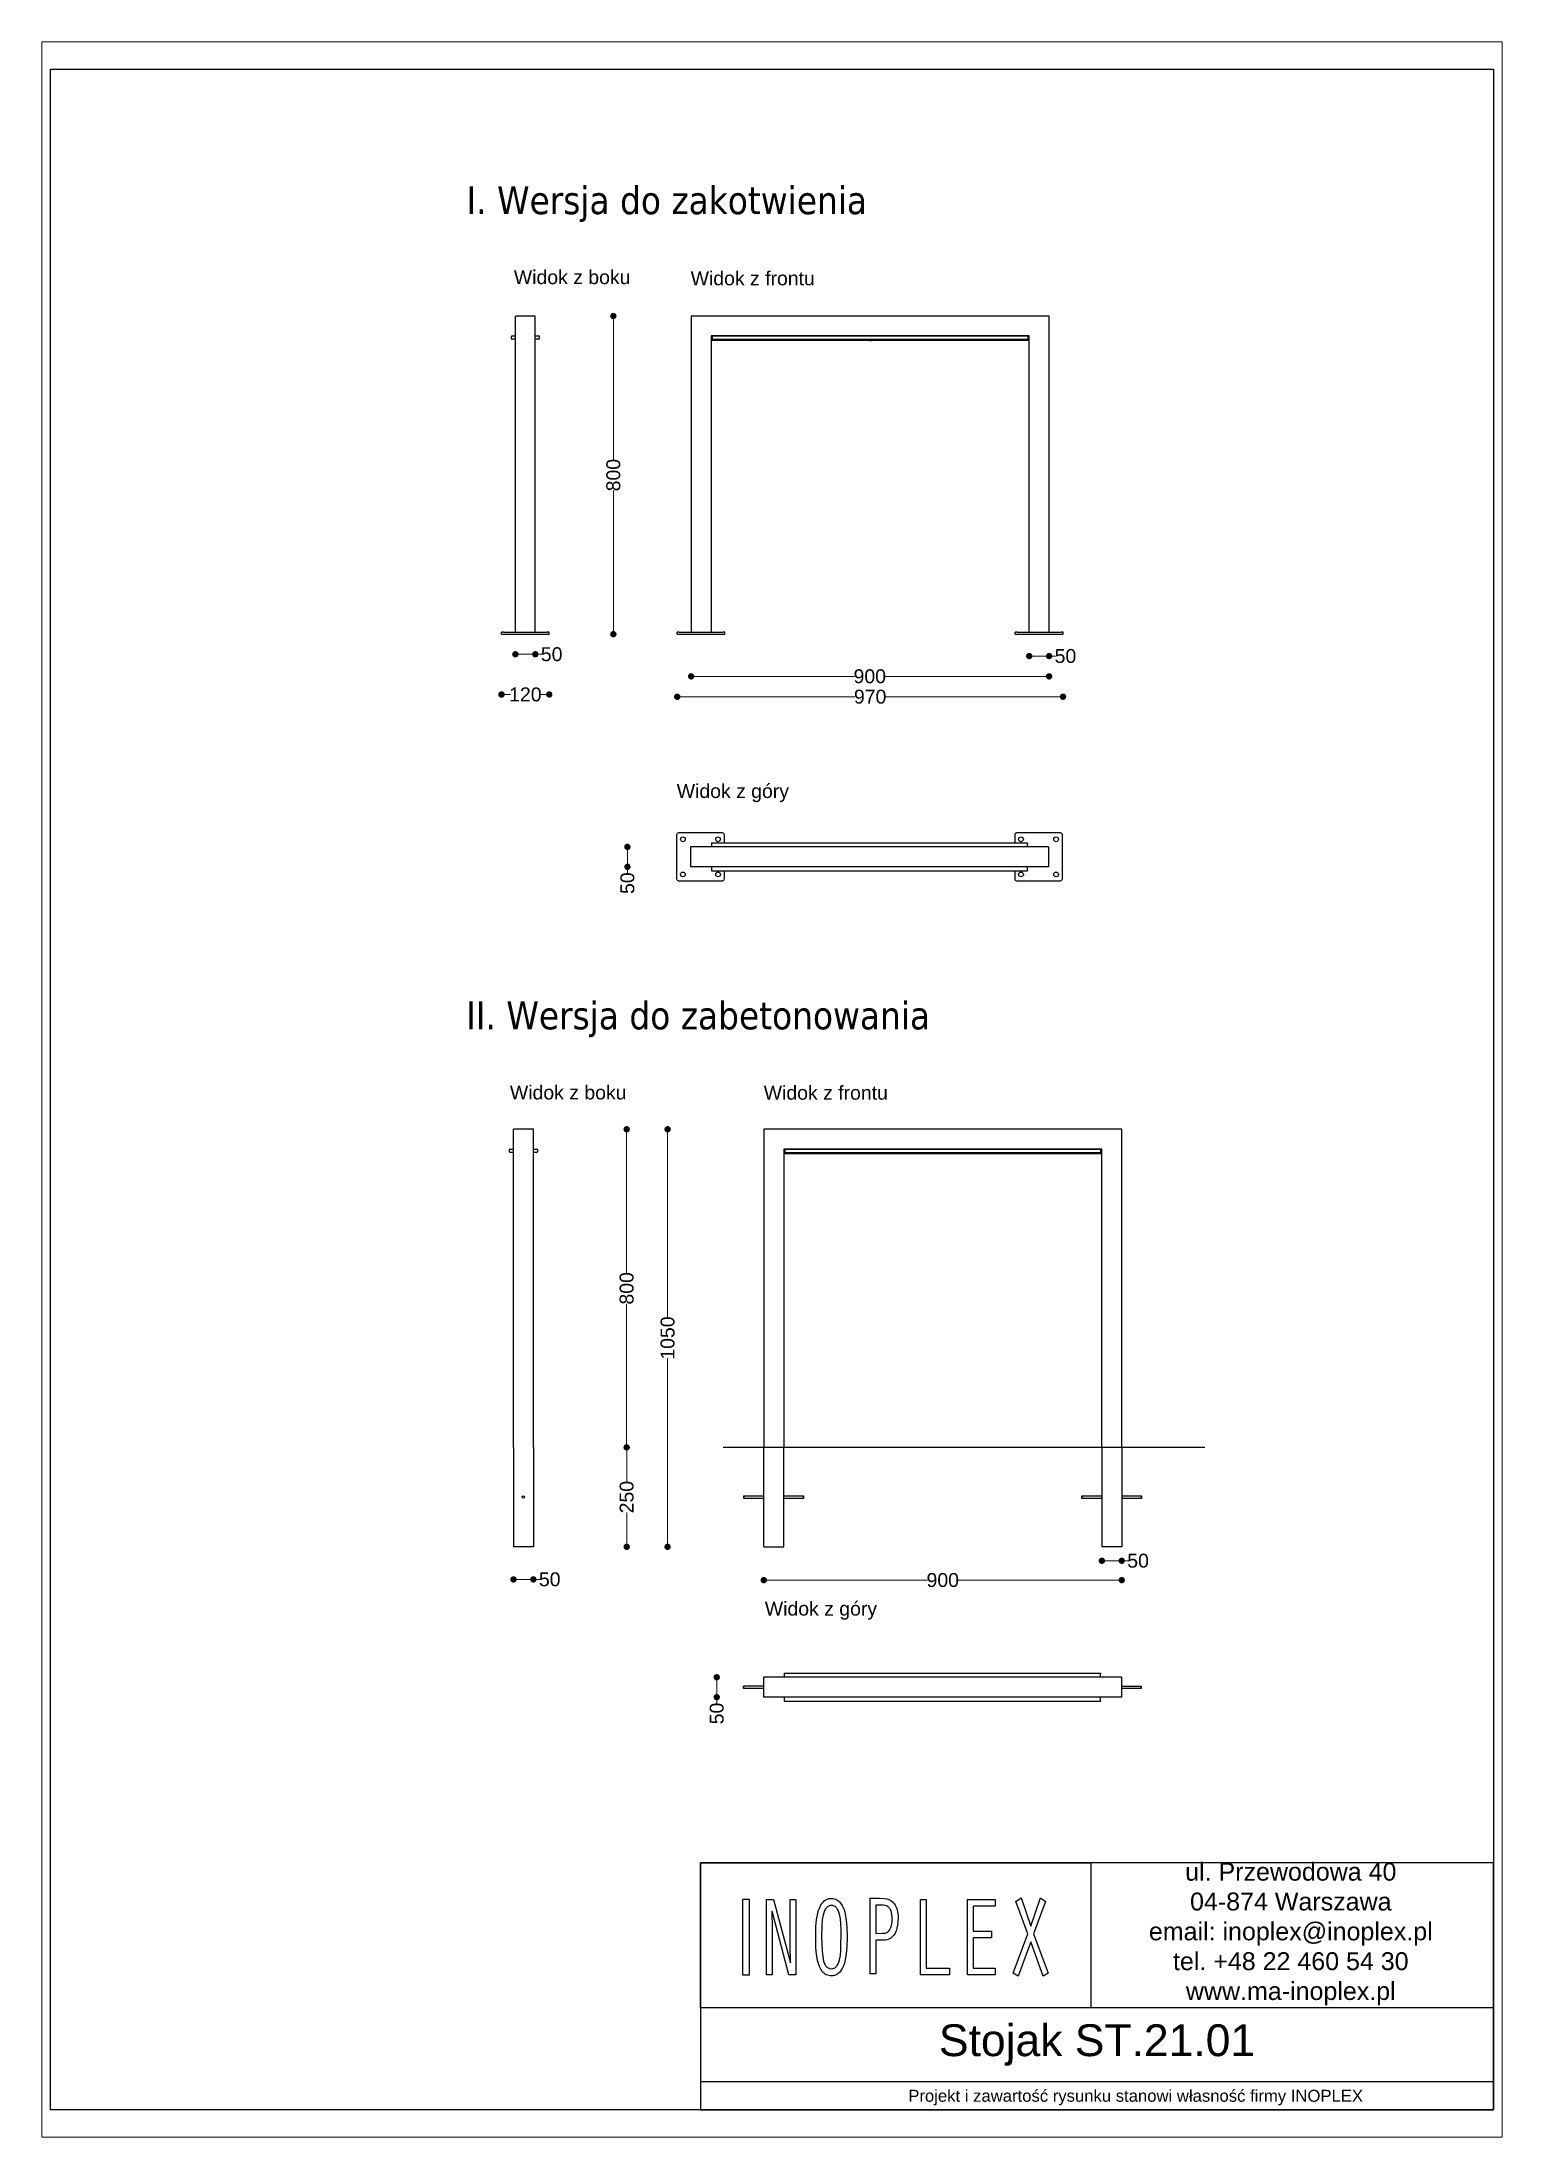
# Paper-space layout 'Układ1' of a CAD drawing. Header units: millimetres. Extents: x 1 to 201, y 2 to 289.
# The model-space entities are those that its viewports show. They can reach past a viewport. Long polylines and large blocks are cut down to what shows.
import ezdxf

# ---------------------------------------------------------------- set-up
doc = ezdxf.new("R2010")
doc.units = ezdxf.units.MM
doc.header["$LTSCALE"] = 3
doc.linetypes.add('ACAD_ISO03W100', pattern=[30, 12, -18])
doc.layers.add('DomyÅ›lny', color=7, linetype='Continuous')
doc.styles.get("Standard").update_dxf_attribs({"font": 'arial.ttf'})
doc.styles.add('TAHOMA 1.5', font='tahoma.ttf')
doc.dimstyles.new('MATEUSZ', dxfattribs={"dimtxt": 35, "dimasz": 16, "dimexe": 0.18, "dimexo": 0.0625, "dimgap": 0.09, "dimtad": 0, "dimdec": 0, "dimdsep": 46, "dimtxsty": 'Standard', "dimblk": 'DOT', "dimcen": 0.09, "dimse1": 1, "dimse2": 1, "dimadec": 0, "dimazin": 0, "dimtfac": 1, "dimtdec": 0, "dimtofl": 0, "dimtmove": 0, "dimatfit": 3, "dimfxl": 1, "dimtolj": 1, "dimtzin": 0, "dimlwd": 9, "dimlwe": 9, "dimarcsym": 0})

psp = doc.layouts.new('Układ1')

msp = doc.modelspace()

# ---------------------------------------------------------------- texts
at = {"color": 0, "style": 'TAHOMA 1.5'}
for s, p in [('I. Wersja do zakotwienia', (11412.5, 29319.6)), ('II. Wersja do zabetonowania', (11411.6, 27269.8))]:
    msp.add_text(s, height=70, dxfattribs=at).set_placement(p)
for s, p in [('Widok z boku', (11531.5, 29143.7)), ('Widok z frontu', (11976.1, 29140.8)), ('Widok z góry', (11941.1, 27851.5)), ('Widok z boku', (11521.6, 27093.5)), ('Widok z frontu', (12159.8, 27092.9)), ('Widok z góry', (12162.6, 25795.6))]:
    msp.add_text(s, height=34.962).set_placement(p)
at = {"attachment_point": 5}
for s, width, gutter_width, heights, insert, char_height in [('ul. Przewodowa 40\\P04-874 Warszawa\\Pemail: inoplex@inoplex.pl\\Ptel. +48 22 460 54 30\\Pwww.ma-inoplex.pl', 1019.877, 1, [432.7], (13485.1, 24994.8), 45), ('Stojak ST.21.01', 1993.625, 1, [0], (12997.9, 24715.8), 80), ('\\pxqc;Projekt i zawartość rysunku stanowi własność firmy INOPLEX ', 1800.088, 12.5, [70.5], (13095, 24583.6), 30)]:
    msp.add_mtext_dynamic_manual_height_columns(s, width=width, gutter_width=gutter_width, heights=heights, dxfattribs=dict(at, insert=insert, char_height=char_height))

# ---------------------------------------------------------------- blocks, each defined once
blk = doc.blocks.new('logo inoplex techniczne')
at = {"layer": 'DomyÅ›lny'}
for points in [[(-66.02, 24.77, 0), (-63.31, 24.77, 0), (-63.31, -0.1, 0), (-66.02, -0.1, 0)], [(-55.75, 24.71, 0), (-52.64, 24.71, 0), (-45.3, 3.93, 0), (-45.23, 4, 0), (-45.34, 9.52, 0), (-45.34, 24.71, 0), (-42.86, 24.71, 0), (-42.86, 0, 0), (-45.97, 0, 0), (-53.3, 20.82, 0), (-53.38, 20.74, 0), (-53.27, 15.15, 0), (-53.27, 0, 0), (-55.75, 0, 0)], [(-20.58, 12.37, 0), (-20.67, 9.09, 0), (-20.91, 7.01, 0), (-21.38, 4.89, 0), (-21.74, 3.87, 0), (-22.18, 2.91, 0), (-22.73, 2.03, 0), (-23.38, 1.25, 0), (-23.76, 0.91, 0), (-24.16, 0.61, 0), (-24.6, 0.34, 0), (-25.07, 0.11, 0), (-25.58, -0.07, 0), (-26.13, -0.21, 0), (-26.71, -0.3, 0), (-27.33, -0.33, 0), (-27.97, -0.31, 0), (-28.57, -0.24, 0), (-29.13, -0.12, 0), (-29.65, 0.05, 0), (-30.14, 0.26, 0), (-30.59, 0.51, 0), (-31.01, 0.8, 0), (-31.39, 1.13, 0), (-32.07, 1.88, 0), (-32.63, 2.73, 0), (-33.09, 3.67, 0), (-33.45, 4.68, 0), (-33.94, 6.78, 0), (-34.19, 8.87, 0), (-34.15, 15.92, 0), (-33.88, 18.05, 0), (-33.36, 20.15, 0), (-32.99, 21.14, 0), (-32.52, 22.06, 0), (-31.96, 22.89, 0), (-31.3, 23.62, 0), (-30.92, 23.94, 0), (-30.52, 24.22, 0), (-30.08, 24.46, 0), (-29.61, 24.67, 0), (-29.1, 24.83, 0), (-28.56, 24.95, 0), (-27.99, 25.02, 0), (-26.75, 25.01, 0), (-26.16, 24.92, 0), (-25.61, 24.79, 0), (-25.1, 24.61, 0), (-24.62, 24.39, 0), (-24.18, 24.13, 0), (-23.77, 23.83, 0), (-23.4, 23.49, 0), (-22.74, 22.73, 0), (-22.19, 21.86, 0), (-21.74, 20.91, 0), (-21.39, 19.9, 0), (-20.91, 17.79, 0), (-20.67, 15.71, 0)], [(-31.69, 12.37, 0), (-31.5, 7.78, 0), (-31.22, 5.96, 0), (-30.79, 4.47, 0), (-30.5, 3.86, 0), (-30.17, 3.33, 0), (-29.79, 2.88, 0), (-29.58, 2.69, 0), (-29.35, 2.53, 0), (-29.11, 2.38, 0), (-28.86, 2.26, 0), (-28.59, 2.16, 0), (-28.3, 2.09, 0), (-27.68, 2.01, 0), (-26.95, 2.03, 0), (-26.59, 2.09, 0), (-26.26, 2.18, 0), (-25.95, 2.3, 0), (-25.66, 2.45, 0), (-25.39, 2.62, 0), (-25.15, 2.83, 0), (-24.92, 3.06, 0), (-24.51, 3.58, 0), (-24.18, 4.19, 0), (-23.9, 4.87, 0), (-23.51, 6.39, 0), (-23.29, 8.07, 0), (-23.19, 14.97, 0), (-23.47, 18.39, 0), (-23.84, 19.89, 0), (-24.11, 20.55, 0), (-24.43, 21.14, 0), (-24.83, 21.65, 0), (-25.05, 21.87, 0), (-25.29, 22.07, 0), (-25.56, 22.24, 0), (-25.84, 22.39, 0), (-26.15, 22.51, 0), (-26.48, 22.6, 0), (-26.83, 22.67, 0), (-27.21, 22.7, 0), (-27.61, 22.7, 0), (-27.99, 22.67, 0), (-28.35, 22.6, 0), (-28.68, 22.49, 0), (-28.99, 22.35, 0), (-29.28, 22.19, 0), (-29.54, 21.99, 0), (-29.79, 21.76, 0), (-30.02, 21.52, 0), (-30.41, 20.95, 0), (-30.74, 20.3, 0), (-31.01, 19.58, 0), (-31.38, 18, 0), (-31.59, 16.32, 0)], [(-8.01, 0.35, 0), (-10.49, 0.35, 0), (-10.49, 25.06, 0), (-6.41, 25.06, 0), (-4.32, 25.03, 0), (-3.3, 24.91, 0), (-2.38, 24.68, 0), (-1.54, 24.36, 0), (-0.8, 23.94, 0), (-0.15, 23.43, 0), (0.41, 22.83, 0), (0.87, 22.13, 0), (1.23, 21.35, 0), (1.49, 20.48, 0), (1.64, 19.52, 0), (1.69, 18.48, 0), (1.63, 17.32, 0), (1.46, 16.25, 0), (1.18, 15.29, 0), (0.8, 14.42, 0), (0.33, 13.66, 0), (-0.22, 13, 0), (-0.85, 12.45, 0), (-1.54, 12.01, 0), (-2.3, 11.68, 0), (-3.12, 11.46, 0), (-3.98, 11.36, 0), (-8.01, 11.35, 0)], [(-8.01, 13.58, 0), (-5.3, 13.6, 0), (-4.02, 13.65, 0), (-3.47, 13.77, 0), (-2.97, 13.96, 0), (-2.73, 14.09, 0), (-2.52, 14.24, 0), (-2.12, 14.59, 0), (-1.77, 15.02, 0), (-1.48, 15.52, 0), (-1.25, 16.09, 0), (-1.07, 16.73, 0), (-0.96, 17.44, 0), (-0.91, 18.22, 0), (-0.92, 19, 0), (-1, 19.71, 0), (-1.15, 20.34, 0), (-1.37, 20.89, 0), (-1.66, 21.37, 0), (-2, 21.78, 0), (-2.41, 22.12, 0), (-2.88, 22.39, 0), (-3.41, 22.6, 0), (-3.99, 22.74, 0), (-4.62, 22.82, 0), (-8.01, 22.84, 0)], [(11.46, 24.71, 0), (13.94, 24.71, 0), (13.94, 2.22, 0), (24.09, 2.22, 0), (24.09, 0, 0), (11.46, 0, 0)], [(32.01, 24.71, 0), (44.04, 24.71, 0), (44.04, 22.48, 0), (34.49, 22.48, 0), (34.49, 14.33, 0), (42.38, 14.33, 0), (42.38, 12.11, 0), (34.49, 12.11, 0), (34.49, 2.22, 0), (44.04, 2.22, 0), (44.04, 0, 0), (32.01, 0, 0)], [(54.09, -0.48, 0), (51.87, 0.56, 0), (58.31, 13.45, 0), (53.02, 24.04, 0), (55.31, 25.19, 0), (59.54, 15.96, 0), (63.76, 25.19, 0), (66.05, 24.04, 0), (60.76, 13.45, 0), (67.2, 0.56, 0), (64.98, -0.48, 0), (59.57, 10.82, 0)]]:
    blk.add_polyline3d(points, close=True, dxfattribs=at)
blk = doc.blocks.new('_Dot')
at = {"color": 0, "linetype": 'ByBlock', "lineweight": -2}
blk.add_line((-0.5, 0), (-1, 0), dxfattribs=at)
at = {"color": 0, "linetype": 'ByBlock', "const_width": 0.5}
blk.add_lwpolyline([(-0.25, 0, 1), (0.25, 0, 1)], format="xyb", close=True, dxfattribs=at)
blk = doc.blocks.new('*D36')
at = {"color": 0, "lineweight": 9, "transparency": 16777216}
for p, q in [((11781.7, 29047.4), (11781.7, 28702.1)), ((11781.7, 28279.4), (11781.7, 28624.7))]:
    blk.add_line(p, q, dxfattribs=at)
at = {"layer": 'Defpoints', "color": 0, "transparency": 16777216}
for p in [(11585.5, 29063.4), (11615.5, 28263.4), (11781.7, 28263.4)]:
    blk.add_point(p, dxfattribs=at)
at = {"color": 0, "lineweight": 9, "transparency": 16777216, "xscale": 16, "yscale": 16, "zscale": 16}
for p, rotation in [((11781.7, 29063.4), 90), ((11781.7, 28263.4), 270)]:
    blk.add_blockref('_Dot', p, dxfattribs=dict(at, rotation=rotation))
at = {"color": 0, "transparency": 16777216, "insert": (11781.7, 28663.4), "char_height": 35, "attachment_point": 5, "rotation": 90}
blk.add_mtext('\\A1;800', dxfattribs=at)
blk = doc.blocks.new('*D37')
at = {"color": 0, "lineweight": 9, "transparency": 16777216}
for p, q in [((11551.5, 28212.9), (11569.5, 28212.9)), ((11585.5, 28212.9), (11601.5, 28212.9))]:
    blk.add_line(p, q, dxfattribs=at)
at = {"layer": 'Defpoints', "color": 0, "transparency": 16777216}
for p in [(11535.5, 28268.4), (11585.5, 28268.4), (11585.5, 28212.9)]:
    blk.add_point(p, dxfattribs=at)
at = {"color": 0, "lineweight": 9, "transparency": 16777216, "xscale": 16, "yscale": 16, "zscale": 16, "rotation": 180}
blk.add_blockref('_Dot', (11535.5, 28212.9), dxfattribs=at)
at = {"color": 0, "lineweight": 9, "transparency": 16777216, "xscale": 16, "yscale": 16, "zscale": 16}
blk.add_blockref('_Dot', (11585.5, 28212.9), dxfattribs=at)
at = {"color": 0, "transparency": 16777216, "insert": (11626.6, 28212.9), "char_height": 35, "attachment_point": 5}
blk.add_mtext('\\A1;50', dxfattribs=at)
blk = doc.blocks.new('*D38')
at = {"color": 0, "lineweight": 9, "transparency": 16777216}
for p, q in [((11516.5, 28111.8), (11523.4, 28111.8)), ((11604.5, 28111.8), (11597.5, 28111.8))]:
    blk.add_line(p, q, dxfattribs=at)
at = {"layer": 'Defpoints', "color": 0, "transparency": 16777216}
for p in [(11500.5, 28263.4), (11620.5, 28263.4), (11620.5, 28111.8)]:
    blk.add_point(p, dxfattribs=at)
at = {"color": 0, "lineweight": 9, "transparency": 16777216, "xscale": 16, "yscale": 16, "zscale": 16, "rotation": 180}
blk.add_blockref('_Dot', (11500.5, 28111.8), dxfattribs=at)
at = {"color": 0, "lineweight": 9, "transparency": 16777216, "xscale": 16, "yscale": 16, "zscale": 16}
blk.add_blockref('_Dot', (11620.5, 28111.8), dxfattribs=at)
at = {"color": 0, "transparency": 16777216, "insert": (11560.5, 28111.8), "char_height": 35, "attachment_point": 5}
blk.add_mtext('\\A1;120', dxfattribs=at)
blk = doc.blocks.new('*D39')
at = {"color": 0, "lineweight": 9, "transparency": 16777216}
for p, q in [((11993.4, 28157.4), (12387.8, 28157.4)), ((12861.4, 28157.4), (12465.2, 28157.4))]:
    blk.add_line(p, q, dxfattribs=at)
at = {"layer": 'Defpoints', "color": 0, "transparency": 16777216}
for p in [(11977.4, 28268.4), (12877.4, 28268.4), (12877.4, 28157.4)]:
    blk.add_point(p, dxfattribs=at)
at = {"color": 0, "lineweight": 9, "transparency": 16777216, "xscale": 16, "yscale": 16, "zscale": 16, "rotation": 180}
blk.add_blockref('_Dot', (11977.4, 28157.4), dxfattribs=at)
at = {"color": 0, "lineweight": 9, "transparency": 16777216, "xscale": 16, "yscale": 16, "zscale": 16}
blk.add_blockref('_Dot', (12877.4, 28157.4), dxfattribs=at)
at = {"color": 0, "transparency": 16777216, "insert": (12426.5, 28157.4), "char_height": 35, "attachment_point": 5}
blk.add_mtext('\\A1;900', dxfattribs=at)
blk = doc.blocks.new('*D40')
at = {"color": 0, "lineweight": 9, "transparency": 16777216}
for p, q in [((11958.4, 28106.1), (12388.7, 28106.1)), ((12896.4, 28106.1), (12466.1, 28106.1))]:
    blk.add_line(p, q, dxfattribs=at)
at = {"layer": 'Defpoints', "color": 0, "transparency": 16777216}
for p in [(11942.4, 28263.4), (12912.4, 28263.4), (12912.4, 28106.1)]:
    blk.add_point(p, dxfattribs=at)
at = {"color": 0, "lineweight": 9, "transparency": 16777216, "xscale": 16, "yscale": 16, "zscale": 16, "rotation": 180}
blk.add_blockref('_Dot', (11942.4, 28106.1), dxfattribs=at)
at = {"color": 0, "lineweight": 9, "transparency": 16777216, "xscale": 16, "yscale": 16, "zscale": 16}
blk.add_blockref('_Dot', (12912.4, 28106.1), dxfattribs=at)
at = {"color": 0, "transparency": 16777216, "insert": (12427.4, 28106.1), "char_height": 35, "attachment_point": 5}
blk.add_mtext('\\A1;970', dxfattribs=at)
blk = doc.blocks.new('*D41')
at = {"color": 0, "lineweight": 9, "transparency": 16777216}
for p, q in [((12843.4, 28208.4), (12861.4, 28208.4)), ((12877.4, 28208.4), (12893.4, 28208.4))]:
    blk.add_line(p, q, dxfattribs=at)
at = {"layer": 'Defpoints', "color": 0, "transparency": 16777216}
for p in [(12827.4, 28268.4), (12877.4, 28268.4), (12877.4, 28208.4)]:
    blk.add_point(p, dxfattribs=at)
at = {"color": 0, "lineweight": 9, "transparency": 16777216, "xscale": 16, "yscale": 16, "zscale": 16, "rotation": 180}
blk.add_blockref('_Dot', (12827.4, 28208.4), dxfattribs=at)
at = {"color": 0, "lineweight": 9, "transparency": 16777216, "xscale": 16, "yscale": 16, "zscale": 16}
blk.add_blockref('_Dot', (12877.4, 28208.4), dxfattribs=at)
at = {"color": 0, "transparency": 16777216, "insert": (12918.5, 28208.4), "char_height": 35, "attachment_point": 5}
blk.add_mtext('\\A1;50', dxfattribs=at)
blk = doc.blocks.new('*D42')
at = {"color": 0, "lineweight": 9, "transparency": 16777216}
for p, q in [((11817.1, 27712.5), (11817.1, 27694.5)), ((11817.1, 27678.5), (11817.1, 27662.5))]:
    blk.add_line(p, q, dxfattribs=at)
at = {"layer": 'Defpoints', "color": 0, "transparency": 16777216}
for p in [(11975.8, 27728.5), (11817.1, 27678.5), (11975.8, 27678.5)]:
    blk.add_point(p, dxfattribs=at)
at = {"color": 0, "lineweight": 9, "transparency": 16777216, "xscale": 16, "yscale": 16, "zscale": 16}
for p, rotation in [((11817.1, 27728.5), 90), ((11817.1, 27678.5), 270)]:
    blk.add_blockref('_Dot', p, dxfattribs=dict(at, rotation=rotation))
at = {"color": 0, "transparency": 16777216, "insert": (11817.1, 27637.4), "char_height": 35, "attachment_point": 5, "rotation": 90}
blk.add_mtext('\\A1;50', dxfattribs=at)
blk = doc.blocks.new('*D43')
at = {"color": 0, "lineweight": 9, "transparency": 16777216}
for p, q in [((11815.3, 26202.5), (11815.3, 26132.5)), ((11815.3, 25984.5), (11815.3, 26054.5))]:
    blk.add_line(p, q, dxfattribs=at)
at = {"layer": 'Defpoints', "color": 0, "transparency": 16777216}
for p in [(11580.6, 26218.5), (11815.3, 26218.5), (11580.6, 25968.5)]:
    blk.add_point(p, dxfattribs=at)
at = {"color": 0, "lineweight": 9, "transparency": 16777216, "xscale": 16, "yscale": 16, "zscale": 16}
for p, rotation in [((11815.3, 26218.5), 90), ((11815.3, 25968.5), 270)]:
    blk.add_blockref('_Dot', p, dxfattribs=dict(at, rotation=rotation))
at = {"color": 0, "transparency": 16777216, "insert": (11815.3, 26093.5), "char_height": 35, "attachment_point": 5, "rotation": 90}
blk.add_mtext('\\A1;250', dxfattribs=at)
blk = doc.blocks.new('*D44')
at = {"color": 0, "lineweight": 9, "transparency": 16777216}
for p, q in [((11815.2, 27002.5), (11815.2, 26657.2)), ((11815.2, 26234.5), (11815.2, 26579.8))]:
    blk.add_line(p, q, dxfattribs=at)
at = {"layer": 'Defpoints', "color": 0, "transparency": 16777216}
for p in [(11580.6, 27018.5), (11815.2, 27018.5), (11580.6, 26218.5)]:
    blk.add_point(p, dxfattribs=at)
at = {"color": 0, "lineweight": 9, "transparency": 16777216, "xscale": 16, "yscale": 16, "zscale": 16}
for p, rotation in [((11815.2, 27018.5), 90), ((11815.2, 26218.5), 270)]:
    blk.add_blockref('_Dot', p, dxfattribs=dict(at, rotation=rotation))
at = {"color": 0, "transparency": 16777216, "insert": (11815.2, 26618.5), "char_height": 35, "attachment_point": 5, "rotation": 90}
blk.add_mtext('\\A1;800', dxfattribs=at)
blk = doc.blocks.new('*D45')
at = {"color": 0, "lineweight": 9, "transparency": 16777216}
for p, q in [((11918.1, 27002.5), (11918.1, 26544.1)), ((11918.1, 25984.5), (11918.1, 26442.8))]:
    blk.add_line(p, q, dxfattribs=at)
at = {"layer": 'Defpoints', "color": 0, "transparency": 16777216}
for p in [(11580.6, 27018.5), (11580.6, 25968.5), (11918.1, 25968.5)]:
    blk.add_point(p, dxfattribs=at)
at = {"color": 0, "lineweight": 9, "transparency": 16777216, "xscale": 16, "yscale": 16, "zscale": 16}
for p, rotation in [((11918.1, 27018.5), 90), ((11918.1, 25968.5), 270)]:
    blk.add_blockref('_Dot', p, dxfattribs=dict(at, rotation=rotation))
at = {"color": 0, "transparency": 16777216, "insert": (11918.1, 26493.5), "char_height": 35, "attachment_point": 5, "rotation": 90}
blk.add_mtext('\\A1;1050', dxfattribs=at)
blk = doc.blocks.new('*D46')
at = {"color": 0, "lineweight": 9, "transparency": 16777216}
for p, q in [((12176, 25884.8), (12571.3, 25884.8)), ((13044, 25884.8), (12648.7, 25884.8))]:
    blk.add_line(p, q, dxfattribs=at)
at = {"layer": 'Defpoints', "color": 0, "transparency": 16777216}
for p in [(12160, 25968.4), (13060, 25968.4), (13060, 25884.8)]:
    blk.add_point(p, dxfattribs=at)
at = {"color": 0, "lineweight": 9, "transparency": 16777216, "xscale": 16, "yscale": 16, "zscale": 16, "rotation": 180}
blk.add_blockref('_Dot', (12160, 25884.8), dxfattribs=at)
at = {"color": 0, "lineweight": 9, "transparency": 16777216, "xscale": 16, "yscale": 16, "zscale": 16}
blk.add_blockref('_Dot', (13060, 25884.8), dxfattribs=at)
at = {"color": 0, "transparency": 16777216, "insert": (12610, 25884.8), "char_height": 35, "attachment_point": 5}
blk.add_mtext('\\A1;900', dxfattribs=at)
blk = doc.blocks.new('*D47')
at = {"color": 0, "lineweight": 9, "transparency": 16777216}
for p, q in [((11546.6, 25886.6), (11564.6, 25886.6)), ((11580.6, 25886.6), (11596.6, 25886.6))]:
    blk.add_line(p, q, dxfattribs=at)
at = {"layer": 'Defpoints', "color": 0, "transparency": 16777216}
for p in [(11530.6, 25968.5), (11580.6, 25968.5), (11580.6, 25886.6)]:
    blk.add_point(p, dxfattribs=at)
at = {"color": 0, "lineweight": 9, "transparency": 16777216, "xscale": 16, "yscale": 16, "zscale": 16, "rotation": 180}
blk.add_blockref('_Dot', (11530.6, 25886.6), dxfattribs=at)
at = {"color": 0, "lineweight": 9, "transparency": 16777216, "xscale": 16, "yscale": 16, "zscale": 16}
blk.add_blockref('_Dot', (11580.6, 25886.6), dxfattribs=at)
at = {"color": 0, "transparency": 16777216, "insert": (11621.7, 25886.6), "char_height": 35, "attachment_point": 5}
blk.add_mtext('\\A1;50', dxfattribs=at)
blk = doc.blocks.new('*D48')
at = {"color": 0, "lineweight": 9, "transparency": 16777216}
for p, q in [((12041.7, 25624.5), (12041.7, 25606.5)), ((12041.7, 25590.5), (12041.7, 25574.5))]:
    blk.add_line(p, q, dxfattribs=at)
at = {"layer": 'Defpoints', "color": 0, "transparency": 16777216}
for p in [(12159.1, 25640.5), (12041.7, 25590.5), (12159.1, 25590.5)]:
    blk.add_point(p, dxfattribs=at)
at = {"color": 0, "lineweight": 9, "transparency": 16777216, "xscale": 16, "yscale": 16, "zscale": 16}
for p, rotation in [((12041.7, 25640.5), 90), ((12041.7, 25590.5), 270)]:
    blk.add_blockref('_Dot', p, dxfattribs=dict(at, rotation=rotation))
at = {"color": 0, "transparency": 16777216, "insert": (12041.7, 25549.4), "char_height": 35, "attachment_point": 5, "rotation": 90}
blk.add_mtext('\\A1;50', dxfattribs=at)
blk = doc.blocks.new('*D49')
at = {"color": 0, "lineweight": 9, "transparency": 16777216}
for p, q in [((13026, 25933.5), (13044, 25933.5)), ((13060, 25933.5), (13076, 25933.5))]:
    blk.add_line(p, q, dxfattribs=at)
at = {"layer": 'Defpoints', "color": 0, "transparency": 16777216}
for p in [(13010, 25968.4), (13060, 25968.4), (13060, 25933.5)]:
    blk.add_point(p, dxfattribs=at)
at = {"color": 0, "lineweight": 9, "transparency": 16777216, "xscale": 16, "yscale": 16, "zscale": 16, "rotation": 180}
blk.add_blockref('_Dot', (13010, 25933.5), dxfattribs=at)
at = {"color": 0, "lineweight": 9, "transparency": 16777216, "xscale": 16, "yscale": 16, "zscale": 16}
blk.add_blockref('_Dot', (13060, 25933.5), dxfattribs=at)
at = {"color": 0, "transparency": 16777216, "insert": (13101.1, 25933.5), "char_height": 35, "attachment_point": 5}
blk.add_mtext('\\A1;50', dxfattribs=at)

# ---------------------------------------------------------------- dimensions: what is measured, and where the dimension line sits
for base, p1, p2, picture, middle in [((11781.7, 28263.4), (11585.5, 29063.4), (11615.5, 28263.4), '*D36', (11781.7, 28663.4)), ((11817.1, 27678.5), (11975.8, 27728.5), (11975.8, 27678.5), '*D42', (11817.1, 27637.4)), ((11815.2, 27018.5), (11580.6, 26218.5), (11580.6, 27018.5), '*D44', (11815.2, 26618.5)), ((11918.1, 25968.5), (11580.6, 27018.5), (11580.6, 25968.5), '*D45', (11918.1, 26493.5)), ((11815.3, 26218.5), (11580.6, 25968.5), (11580.6, 26218.5), '*D43', (11815.3, 26093.5)), ((12041.7, 25590.5), (12159.1, 25640.5), (12159.1, 25590.5), '*D48', (12041.7, 25549.4))]:
    dim = msp.add_linear_dim(base=base, p1=p1, p2=p2, angle=90, dimstyle='MATEUSZ')
    dim.commit()
    dim.dimension.update_dxf_attribs({"geometry": picture, "text_midpoint": middle})
for base, p1, p2, picture, middle in [((11620.5, 28111.8), (11500.5, 28263.4), (11620.5, 28263.4), '*D38', (11560.5, 28111.8)), ((11585.5, 28212.9), (11535.5, 28268.4), (11585.5, 28268.4), '*D37', (11626.6, 28212.9)), ((12912.4, 28106.1), (11942.4, 28263.4), (12912.4, 28263.4), '*D40', (12427.4, 28106.1)), ((12877.4, 28208.4), (12827.4, 28268.4), (12877.4, 28268.4), '*D41', (12918.5, 28208.4)), ((11580.6, 25886.6), (11530.6, 25968.5), (11580.6, 25968.5), '*D47', (11621.7, 25886.6)), ((13060, 25884.8), (12160, 25968.4), (13060, 25968.4), '*D46', (12610, 25884.8)), ((13060, 25933.5), (13010, 25968.4), (13060, 25968.4), '*D49', (13101.1, 25933.5))]:
    dim = msp.add_linear_dim(base=base, p1=p1, p2=p2, dimstyle='MATEUSZ')
    dim.commit()
    dim.dimension.update_dxf_attribs({"geometry": picture, "text_midpoint": middle})
dim = msp.add_linear_dim(base=(12877.4, 28157.4), p1=(11977.4, 28268.4), p2=(12877.4, 28268.4), dimstyle='MATEUSZ')
dim.commit()
dim.dimension.update_dxf_attribs({"geometry": '*D39', "text_midpoint": (12426.5, 28157.4), "dimtype": 160})

# ---------------------------------------------------------------- linework, layer by layer
for p, q in [((13995, 24809.6), (12194.9, 24809.6)), ((13994.7, 24623), (12001.1, 24623))]:
    msp.add_line(p, q)
for points in [[(10366.2, 24552.5), (10366.2, 29684.6), (13995, 29684.6), (13995, 24552.5)], [(12001.1, 24552.5), (13995, 24552.5), (13995, 25174.2), (12001.1, 25174.2)], [(12001.1, 25174.2), (12982.7, 25174.2), (12982.7, 24809.6), (12001.1, 24809.6)]]:
    msp.add_lwpolyline(points, close=True)
at = {"layer": 'DomyÅ›lny'}
for p, q in [((11585.5, 29063.4), (11535.5, 29063.4)), ((11535.5, 28268.4), (11535.5, 29063.4)), ((11585.5, 28268.4), (11585.5, 29063.4)), ((12877.4, 29063.4), (11977.4, 29063.4)), ((11977.4, 29063.4), (11977.4, 28268.4)), ((12877.4, 28268.4), (12877.4, 29063.4)), ((11525.5, 29007), (11525.5, 29011.8)), ((11526.5, 29013.4), (11535.5, 29013.4)), ((11535.5, 29005.4), (11526.5, 29005.4)), ((11585.5, 29013.4), (11594.5, 29013.4)), ((11594.5, 29005.4), (11585.5, 29005.4)), ((11595.5, 29011.8), (11595.5, 29007)), ((12827.4, 29013.4), (12027.4, 29013.4)), ((12027.4, 29013.4), (12027.4, 28268.4)), ((12029.9, 29013.4), (12824.8, 29013.4)), ((12029.9, 29011.8), (12029.9, 29007)), ((12029.9, 29005.4), (12824.8, 29005.4)), ((12029.9, 29002.9), (12029.9, 29004.9)), ((12029.9, 29002.4), (12824.8, 29002.4)), ((12824.8, 29007), (12824.8, 29011.8)), ((12824.8, 29004.9), (12824.8, 29002.9)), ((12827.4, 28268.4), (12827.4, 29013.4)), ((11500.5, 28263.4), (11500.5, 28268.4)), ((11505.5, 28268.4), (11615.5, 28268.4)), ((11505.5, 28263.4), (11615.5, 28263.4)), ((11620.5, 28263.4), (11620.5, 28268.4)), ((11942.4, 28263.4), (11942.4, 28268.4)), ((11947.4, 28268.4), (12057.4, 28268.4)), ((11947.4, 28263.4), (12057.4, 28263.4)), ((12062.4, 28263.4), (12062.4, 28268.4)), ((12792.4, 28263.4), (12792.4, 28268.4)), ((12797.4, 28268.4), (12907.4, 28268.4)), ((12797.4, 28263.4), (12907.4, 28263.4)), ((12912.4, 28263.4), (12912.4, 28268.4)), ((11940.8, 27758.5), (11940.8, 27648.5)), ((12055.8, 27763.5), (11945.8, 27763.5)), ((11975.8, 27728.5), (11975.8, 27678.5)), ((12875.8, 27728.5), (11975.8, 27728.5)), ((12028.4, 27738.5), (12823.3, 27738.5)), ((12028.4, 27737.5), (12028.4, 27728.5)), ((12060.8, 27738.5), (12060.8, 27758.5)), ((12790.8, 27758.5), (12790.8, 27738.5)), ((12905.8, 27763.5), (12795.8, 27763.5)), ((12823.3, 27728.5), (12823.3, 27737.5)), ((12875.8, 27728.5), (12875.8, 27678.5)), ((12910.8, 27648.5), (12910.8, 27758.5)), ((12875.8, 27678.5), (11975.8, 27678.5)), ((12028.4, 27678.5), (12028.4, 27669.5)), ((12028.4, 27668.5), (12823.3, 27668.5)), ((12060.8, 27648.5), (12060.8, 27668.5)), ((12790.8, 27668.5), (12790.8, 27648.5)), ((12823.3, 27669.5), (12823.3, 27678.5)), ((11945.8, 27643.5), (12055.8, 27643.5)), ((12795.8, 27643.5), (12905.8, 27643.5)), ((11580.6, 27018.5), (11530.6, 27018.5)), ((11530.6, 26218.5), (11530.6, 27018.5)), ((11580.6, 26218.5), (11580.6, 27018.5)), ((13060, 27018.4), (12160, 27018.4)), ((12160, 27018.4), (12160, 26218.4)), ((13060, 26218.4), (13060, 27018.4)), ((11520.6, 26962.1), (11520.6, 26966.9)), ((11521.6, 26968.5), (11530.6, 26968.5)), ((11530.6, 26960.5), (11521.6, 26960.5)), ((11580.6, 26968.5), (11589.6, 26968.5)), ((11589.6, 26960.5), (11580.6, 26960.5)), ((11590.6, 26966.9), (11590.6, 26962.1)), ((13010, 26968.4), (12210, 26968.4)), ((12210, 26968.4), (12210, 26218.4)), ((12212.6, 26968.4), (13007.5, 26968.4)), ((12212.6, 26966.8), (12212.6, 26962)), ((12212.6, 26960.4), (13007.5, 26960.4)), ((12212.6, 26957.9), (12212.6, 26959.9)), ((12212.6, 26957.4), (13007.5, 26957.4)), ((13007.5, 26962), (13007.5, 26966.8)), ((13007.5, 26959.9), (13007.5, 26957.9)), ((13010, 26218.4), (13010, 26968.4)), ((11530.6, 26218.5), (11530.6, 25968.5)), ((11580.6, 26218.5), (11580.6, 25968.5)), ((12160, 25968.4), (12160, 26218.4)), ((12210, 25968.4), (12210, 26218.4)), ((13010, 26218.4), (13010, 25968.4)), ((13060, 26218.4), (13060, 25968.4)), ((12110, 26096.4), (12160, 26096.4)), ((12160, 26090.4), (12110, 26090.4)), ((12210, 26096.4), (12260, 26096.4)), ((12260, 26090.4), (12210, 26090.4)), ((12960, 26096.4), (13010, 26096.4)), ((13010, 26090.4), (12960, 26090.4)), ((13060, 26096.4), (13110, 26096.4)), ((13110, 26090.4), (13060, 26090.4)), ((11580.6, 25968.5), (11530.6, 25968.5)), ((12160, 25968.4), (12210, 25968.4)), ((13060, 25968.4), (13010, 25968.4)), ((12159.1, 25618.5), (12109.1, 25618.5)), ((12159.1, 25612.5), (12109.1, 25612.5)), ((12159.1, 25640.5), (12159.1, 25590.5)), ((13059.1, 25640.5), (12159.1, 25640.5)), ((12211.6, 25650.5), (13006.5, 25650.5)), ((12211.6, 25649.5), (12211.6, 25640.5)), ((13006.5, 25640.5), (13006.5, 25649.5)), ((13059.1, 25640.5), (13059.1, 25590.5)), ((13059.1, 25618.5), (13109.1, 25618.5)), ((13109.1, 25612.5), (13059.1, 25612.5)), ((13059.1, 25590.5), (12159.1, 25590.5)), ((12211.6, 25590.5), (12211.6, 25581.5)), ((12211.6, 25580.5), (13006.5, 25580.5)), ((13006.5, 25581.5), (13006.5, 25590.5))]:
    msp.add_line(p, q, dxfattribs=at)
at = {"layer": 'DomyÅ›lny', "linetype": 'ACAD_ISO03W100', "ltscale": 0.1}
msp.add_line((13268.8, 26218.4), (11398.5, 26218.4), dxfattribs=at)
at = {"layer": 'DomyÅ›lny'}
for points in [[(11526.5, 29013.4, 0), (11526.4, 29013.4, 0), (11526.3, 29013.4, 0), (11526.3, 29013.3, 0), (11526.2, 29013.3, 0), (11526.2, 29013.3, 0), (11526.1, 29013.2, 0), (11526, 29013.1, 0), (11525.9, 29013, 0), (11525.8, 29012.9, 0), (11525.7, 29012.7, 0), (11525.6, 29012.5, 0), (11525.5, 29012.2, 0), (11525.5, 29012, 0), (11525.5, 29011.8, 0)], [(11525.5, 29007, 0), (11525.5, 29006.7, 0), (11525.5, 29006.4, 0), (11525.6, 29006.2, 0), (11525.7, 29006, 0), (11525.8, 29005.7, 0), (11525.9, 29005.6, 0), (11526, 29005.6, 0), (11526.1, 29005.5, 0), (11526.2, 29005.4, 0), (11526.3, 29005.4, 0), (11526.3, 29005.4, 0), (11526.4, 29005.4, 0), (11526.5, 29005.4, 0)], [(11595.5, 29011.8, 0), (11595.5, 29012, 0), (11595.4, 29012.3, 0), (11595.4, 29012.6, 0), (11595.3, 29012.8, 0), (11595.1, 29013, 0), (11595, 29013.1, 0), (11594.9, 29013.2, 0), (11594.8, 29013.3, 0), (11594.7, 29013.3, 0), (11594.7, 29013.3, 0), (11594.6, 29013.4, 0), (11594.5, 29013.4, 0), (11594.5, 29013.4, 0)], [(11594.5, 29005.4, 0), (11594.5, 29005.4, 0), (11594.6, 29005.4, 0), (11594.7, 29005.4, 0), (11594.7, 29005.4, 0), (11594.8, 29005.5, 0), (11594.9, 29005.5, 0), (11595, 29005.6, 0), (11595.1, 29005.7, 0), (11595.2, 29005.8, 0), (11595.3, 29006, 0), (11595.4, 29006.3, 0), (11595.4, 29006.5, 0), (11595.5, 29006.8, 0), (11595.5, 29007, 0)], [(12029.9, 29013.4, 0), (12029.9, 29013.4, 0), (12029.9, 29013.4, 0), (12029.9, 29013.4, 0), (12029.9, 29013.4, 0), (12029.9, 29013.4, 0), (12029.9, 29013.4, 0), (12029.9, 29013.4, 0), (12029.9, 29013.4, 0), (12029.9, 29013.4, 0), (12029.9, 29013.4, 0), (12029.9, 29013.4, 0), (12029.9, 29013.4, 0), (12029.9, 29013.2, 0), (12029.9, 29011.8, 0)], [(12029.9, 29007, 0), (12029.9, 29005.4, 0)], [(12029.9, 29004.9, 0), (12029.9, 29005.4, 0)], [(12029.9, 29002.4, 0), (12029.9, 29002.4, 0), (12029.9, 29002.4, 0), (12029.9, 29002.4, 0), (12029.9, 29002.4, 0), (12029.9, 29002.4, 0), (12029.9, 29002.4, 0), (12029.9, 29002.4, 0), (12029.9, 29002.4, 0), (12029.9, 29002.4, 0), (12029.9, 29002.4, 0), (12029.9, 29002.4, 0), (12029.9, 29002.4, 0), (12029.9, 29002.4, 0), (12029.9, 29002.5, 0), (12029.9, 29002.9, 0)], [(12100, 29002.2, 0), (12100, 29002.2, 0), (12100, 29002.2, 0), (12100, 29002.2, 0), (12100, 29002.2, 0), (12100, 29002.2, 0), (12100, 29002.2, 0), (12100, 29002.2, 0), (12100, 29002.2, 0), (12100, 29002.2, 0), (12100, 29002.2, 0), (12100, 29002.2, 0), (12100, 29002.2, 0), (12100, 29002.2, 0), (12100, 29002.2, 0), (12100, 29002.2, 0), (12100, 29002.2, 0)], [(12111.9, 29002.2, 0), (12111.9, 29002.2, 0), (12111.9, 29002.2, 0), (12111.9, 29002.2, 0), (12111.9, 29002.2, 0), (12111.9, 29002.2, 0), (12111.9, 29002.2, 0), (12111.9, 29002.2, 0), (12111.9, 29002.2, 0), (12111.9, 29002.2, 0), (12111.9, 29002.2, 0), (12111.9, 29002.2, 0), (12111.5, 29002.2, 0), (12109.8, 29002.2, 0), (12103.9, 29002.2, 0), (12101.2, 29002.2, 0), (12100.3, 29002.2, 0), (12100.1, 29002.2, 0), (12100, 29002.2, 0), (12100, 29002.2, 0), (12100, 29002.2, 0), (12100, 29002.2, 0), (12100, 29002.2, 0), (12100, 29002.2, 0), (12100, 29002.2, 0), (12100, 29002.2, 0), (12100, 29002.2, 0), (12100, 29002.2, 0), (12100, 29002.2, 0), (12100, 29002.2, 0), (12100, 29002.2, 0), (12100, 29002.2, 0)], [(12270.9, 29002.2, 0), (12270.9, 29002.2, 0), (12270.9, 29002.2, 0), (12270.9, 29002.2, 0), (12270.9, 29002.2, 0), (12270.9, 29002.2, 0), (12270.9, 29002.2, 0), (12270.9, 29002.2, 0), (12270.9, 29002.2, 0), (12270.9, 29002.2, 0), (12270.9, 29002.2, 0), (12270.8, 29002.2, 0), (12270.5, 29002.2, 0), (12268.8, 29002.2, 0), (12262.9, 29002.2, 0), (12260.1, 29002.2, 0), (12259.3, 29002.2, 0), (12259, 29002.2, 0), (12259, 29002.2, 0), (12259, 29002.2, 0), (12259, 29002.2, 0), (12259, 29002.2, 0), (12259, 29002.2, 0), (12259, 29002.2, 0), (12259, 29002.2, 0), (12259, 29002.2, 0), (12259, 29002.2, 0), (12259, 29002.2, 0), (12259, 29002.2, 0), (12259, 29002.2, 0), (12259, 29002.2, 0), (12259, 29002.2, 0)], [(12270.9, 29002.2, 0), (12270.9, 29002.2, 0), (12270.9, 29002.2, 0), (12270.9, 29002.2, 0), (12270.9, 29002.2, 0), (12270.9, 29002.2, 0), (12270.9, 29002.2, 0), (12270.9, 29002.2, 0), (12270.9, 29002.2, 0), (12270.9, 29002.2, 0), (12270.9, 29002.2, 0), (12270.9, 29002.2, 0), (12270.9, 29002.2, 0), (12270.9, 29002.2, 0), (12270.9, 29002.2, 0), (12270.9, 29002.2, 0), (12270.9, 29002.2, 0)], [(12417.9, 29002.2, 0), (12417.9, 29002.2, 0), (12417.9, 29002.2, 0), (12417.9, 29002.2, 0), (12417.9, 29002.2, 0), (12417.9, 29002.2, 0), (12417.9, 29002.2, 0), (12417.9, 29002.2, 0), (12417.9, 29002.2, 0), (12417.9, 29002.2, 0), (12417.9, 29002.2, 0), (12417.9, 29002.2, 0), (12417.9, 29002.2, 0), (12417.9, 29002.2, 0), (12417.9, 29002.2, 0), (12417.9, 29002.2, 0), (12417.9, 29002.2, 0)], [(12429.8, 29002.2, 0), (12429.8, 29002.2, 0), (12429.8, 29002.2, 0), (12429.8, 29002.2, 0), (12429.8, 29002.2, 0), (12429.8, 29002.2, 0), (12429.8, 29002.2, 0), (12429.8, 29002.2, 0), (12429.8, 29002.2, 0), (12429.8, 29002.2, 0), (12429.8, 29002.2, 0), (12429.8, 29002.2, 0), (12429.4, 29002.2, 0), (12427.8, 29002.2, 0), (12421.8, 29002.2, 0), (12419.1, 29002.2, 0), (12418.2, 29002.2, 0), (12418, 29002.2, 0), (12418, 29002.2, 0), (12417.9, 29002.2, 0), (12417.9, 29002.2, 0), (12417.9, 29002.2, 0), (12417.9, 29002.2, 0), (12417.9, 29002.2, 0), (12417.9, 29002.2, 0), (12417.9, 29002.2, 0), (12417.9, 29002.2, 0), (12417.9, 29002.2, 0), (12417.9, 29002.2, 0), (12417.9, 29002.2, 0), (12417.9, 29002.2, 0), (12417.9, 29002.2, 0)], [(12426.8, 29002.2, 0), (12429, 29002.2, 0), (12429.6, 29002.2, 0), (12429.8, 29002.2, 0), (12429.8, 29002.2, 0), (12429.8, 29002.2, 0), (12429.8, 29002.2, 0), (12429.8, 29002.2, 0), (12429.8, 29002.2, 0), (12429.8, 29002.2, 0), (12429.8, 29002.2, 0), (12429.8, 29002.2, 0), (12429.8, 29002.2, 0), (12429.8, 29002.2, 0), (12429.8, 29002.2, 0), (12429.8, 29002.2, 0), (12429.8, 29002.2, 0), (12429.8, 29002.2, 0), (12429.8, 29002.2, 0)], [(12588.8, 29002.2, 0), (12588.8, 29002.2, 0), (12588.8, 29002.2, 0), (12588.8, 29002.2, 0), (12588.8, 29002.2, 0), (12588.8, 29002.2, 0), (12588.8, 29002.2, 0), (12588.8, 29002.2, 0), (12588.8, 29002.2, 0), (12588.8, 29002.2, 0), (12588.8, 29002.2, 0), (12588.8, 29002.2, 0), (12588.4, 29002.2, 0), (12586.7, 29002.2, 0), (12580.8, 29002.2, 0), (12578.1, 29002.2, 0), (12577.2, 29002.2, 0), (12577, 29002.2, 0), (12576.9, 29002.2, 0), (12576.9, 29002.2, 0), (12576.9, 29002.2, 0), (12576.9, 29002.2, 0), (12576.9, 29002.2, 0), (12576.9, 29002.2, 0), (12576.9, 29002.2, 0), (12576.9, 29002.2, 0), (12576.9, 29002.2, 0), (12576.9, 29002.2, 0), (12576.9, 29002.2, 0), (12576.9, 29002.2, 0), (12576.9, 29002.2, 0), (12576.9, 29002.2, 0)], [(12747.8, 29002.2, 0), (12747.8, 29002.2, 0), (12747.8, 29002.2, 0), (12747.8, 29002.2, 0), (12747.8, 29002.2, 0), (12747.8, 29002.2, 0), (12747.8, 29002.2, 0), (12747.8, 29002.2, 0), (12747.8, 29002.2, 0), (12747.8, 29002.2, 0), (12747.8, 29002.2, 0), (12747.7, 29002.2, 0), (12747.4, 29002.2, 0), (12745.7, 29002.2, 0), (12739.8, 29002.2, 0), (12737.1, 29002.2, 0), (12736.2, 29002.2, 0), (12736, 29002.2, 0), (12735.9, 29002.2, 0), (12735.9, 29002.2, 0), (12735.9, 29002.2, 0), (12735.9, 29002.2, 0), (12735.9, 29002.2, 0), (12735.9, 29002.2, 0), (12735.9, 29002.2, 0), (12735.9, 29002.2, 0), (12735.9, 29002.2, 0), (12735.9, 29002.2, 0), (12735.9, 29002.2, 0), (12735.9, 29002.2, 0), (12735.9, 29002.2, 0), (12735.9, 29002.2, 0)], [(12824.8, 29013.4, 0), (12824.8, 29013.4, 0), (12824.8, 29013.4, 0), (12824.8, 29013.4, 0), (12824.8, 29013.4, 0), (12824.8, 29013.4, 0), (12824.8, 29013.4, 0), (12824.8, 29013.4, 0), (12824.8, 29013.4, 0), (12824.8, 29013.4, 0), (12824.8, 29013.4, 0), (12824.8, 29013.4, 0), (12824.8, 29013.4, 0), (12824.8, 29013.2, 0), (12824.8, 29011.8, 0)], [(12824.8, 29007, 0), (12824.8, 29005.4, 0)], [(12824.8, 29004.9, 0), (12824.8, 29005.4, 0)], [(12824.8, 29002.4, 0), (12824.8, 29002.4, 0), (12824.8, 29002.4, 0), (12824.8, 29002.4, 0), (12824.8, 29002.4, 0), (12824.8, 29002.4, 0), (12824.8, 29002.4, 0), (12824.8, 29002.4, 0), (12824.8, 29002.4, 0), (12824.8, 29002.4, 0), (12824.8, 29002.4, 0), (12824.8, 29002.4, 0), (12824.8, 29002.4, 0), (12824.8, 29002.4, 0), (12824.8, 29002.5, 0), (12824.8, 29002.9, 0)], [(11505.5, 28268.4, 0), (11500.5, 28268.4, 0)], [(11500.5, 28263.4, 0), (11500.5, 28263.4, 0), (11500.5, 28263.4, 0), (11500.5, 28263.4, 0), (11500.5, 28263.4, 0), (11500.5, 28263.4, 0), (11500.5, 28263.4, 0), (11500.5, 28263.4, 0), (11500.5, 28263.4, 0), (11500.5, 28263.4, 0), (11500.5, 28263.4, 0), (11500.5, 28263.4, 0), (11500.5, 28263.4, 0), (11500.5, 28263.4, 0), (11500.5, 28263.4, 0), (11500.6, 28263.4, 0), (11501.1, 28263.4, 0), (11505.5, 28263.4, 0)], [(11620.5, 28268.4, 0), (11620.5, 28268.4, 0), (11620.5, 28268.4, 0), (11620.5, 28268.4, 0), (11620.5, 28268.4, 0), (11620.5, 28268.4, 0), (11620.5, 28268.4, 0), (11620.5, 28268.4, 0), (11620.5, 28268.4, 0), (11620.5, 28268.4, 0), (11620.5, 28268.4, 0), (11620.5, 28268.4, 0), (11620.5, 28268.4, 0), (11620.5, 28268.4, 0), (11620.4, 28268.4, 0), (11620.3, 28268.4, 0), (11619.9, 28268.4, 0), (11615.5, 28268.4, 0)], [(11615.5, 28263.4, 0), (11620.5, 28263.4, 0)], [(11947.4, 28268.4, 0), (11942.4, 28268.4, 0)], [(11942.4, 28263.4, 0), (11942.4, 28263.4, 0), (11942.4, 28263.4, 0), (11942.4, 28263.4, 0), (11942.4, 28263.4, 0), (11942.4, 28263.4, 0), (11942.4, 28263.4, 0), (11942.4, 28263.4, 0), (11942.4, 28263.4, 0), (11942.4, 28263.4, 0), (11942.4, 28263.4, 0), (11942.4, 28263.4, 0), (11942.4, 28263.4, 0), (11942.4, 28263.4, 0), (11942.4, 28263.4, 0), (11942.5, 28263.4, 0), (11943, 28263.4, 0), (11947.4, 28263.4, 0)], [(12062.4, 28268.4, 0), (12062.4, 28268.4, 0), (12062.4, 28268.4, 0), (12062.4, 28268.4, 0), (12062.4, 28268.4, 0), (12062.4, 28268.4, 0), (12062.4, 28268.4, 0), (12062.4, 28268.4, 0), (12062.4, 28268.4, 0), (12062.4, 28268.4, 0), (12062.4, 28268.4, 0), (12062.4, 28268.4, 0), (12062.4, 28268.4, 0), (12062.4, 28268.4, 0), (12062.3, 28268.4, 0), (12062.2, 28268.4, 0), (12061.8, 28268.4, 0), (12057.4, 28268.4, 0)], [(12057.4, 28263.4, 0), (12062.4, 28263.4, 0)], [(12797.4, 28268.4, 0), (12792.4, 28268.4, 0)], [(12792.4, 28263.4, 0), (12792.4, 28263.4, 0), (12792.4, 28263.4, 0), (12792.4, 28263.4, 0), (12792.4, 28263.4, 0), (12792.4, 28263.4, 0), (12792.4, 28263.4, 0), (12792.4, 28263.4, 0), (12792.4, 28263.4, 0), (12792.4, 28263.4, 0), (12792.4, 28263.4, 0), (12792.4, 28263.4, 0), (12792.4, 28263.4, 0), (12792.4, 28263.4, 0), (12792.4, 28263.4, 0), (12792.5, 28263.4, 0), (12793, 28263.4, 0), (12797.4, 28263.4, 0)], [(12912.4, 28268.4, 0), (12912.4, 28268.4, 0), (12912.4, 28268.4, 0), (12912.4, 28268.4, 0), (12912.4, 28268.4, 0), (12912.4, 28268.4, 0), (12912.4, 28268.4, 0), (12912.4, 28268.4, 0), (12912.4, 28268.4, 0), (12912.4, 28268.4, 0), (12912.4, 28268.4, 0), (12912.4, 28268.4, 0), (12912.4, 28268.4, 0), (12912.4, 28268.4, 0), (12912.3, 28268.4, 0), (12912.2, 28268.4, 0), (12911.8, 28268.4, 0), (12907.4, 28268.4, 0)], [(12907.4, 28263.4, 0), (12912.4, 28263.4, 0)], [(12028.4, 27738.5, 0), (12028.4, 27738.5, 0), (12028.4, 27738.5, 0), (12028.4, 27738.5, 0), (12028.4, 27738.5, 0), (12028.4, 27738.5, 0), (12028.4, 27738.5, 0), (12028.4, 27738.5, 0), (12028.4, 27738.5, 0), (12028.4, 27738.5, 0), (12028.4, 27738.5, 0), (12028.4, 27738.5, 0), (12028.4, 27738.5, 0), (12028.4, 27738.5, 0), (12028.4, 27738.4, 0), (12028.4, 27738.1, 0), (12028.4, 27737.5, 0)], [(12823.3, 27738.5, 0), (12823.3, 27738.5, 0), (12823.3, 27738.5, 0), (12823.3, 27738.5, 0), (12823.3, 27738.5, 0), (12823.3, 27738.5, 0), (12823.3, 27738.5, 0), (12823.3, 27738.5, 0), (12823.3, 27738.5, 0), (12823.3, 27738.5, 0), (12823.3, 27738.5, 0), (12823.3, 27738.5, 0), (12823.3, 27738.5, 0), (12823.3, 27738.5, 0), (12823.3, 27738.4, 0), (12823.3, 27738.1, 0), (12823.3, 27737.5, 0)], [(12028.4, 27669.5, 0), (12028.4, 27668.7, 0), (12028.4, 27668.6, 0), (12028.4, 27668.5, 0), (12028.4, 27668.5, 0), (12028.4, 27668.5, 0)], [(12823.3, 27669.5, 0), (12823.3, 27668.7, 0), (12823.3, 27668.6, 0), (12823.3, 27668.5, 0), (12823.3, 27668.5, 0), (12823.3, 27668.5, 0)], [(11521.6, 26968.5, 0), (11521.5, 26968.5, 0), (11521.4, 26968.5, 0), (11521.4, 26968.4, 0), (11521.3, 26968.4, 0), (11521.3, 26968.4, 0), (11521.1, 26968.3, 0), (11521, 26968.2, 0), (11521, 26968.1, 0), (11520.9, 26968, 0), (11520.8, 26967.8, 0), (11520.7, 26967.6, 0), (11520.6, 26967.3, 0), (11520.6, 26967.1, 0), (11520.6, 26966.9, 0)], [(11520.6, 26962.1, 0), (11520.6, 26961.8, 0), (11520.6, 26961.6, 0), (11520.7, 26961.3, 0), (11520.8, 26961.1, 0), (11520.9, 26960.8, 0), (11521, 26960.8, 0), (11521.1, 26960.7, 0), (11521.2, 26960.6, 0), (11521.3, 26960.5, 0), (11521.4, 26960.5, 0), (11521.4, 26960.5, 0), (11521.5, 26960.5, 0), (11521.6, 26960.5, 0)], [(11590.6, 26966.9, 0), (11590.6, 26967.1, 0), (11590.5, 26967.4, 0), (11590.4, 26967.7, 0), (11590.3, 26967.9, 0), (11590.2, 26968.1, 0), (11590.1, 26968.2, 0), (11590, 26968.3, 0), (11589.9, 26968.4, 0), (11589.8, 26968.4, 0), (11589.8, 26968.4, 0), (11589.7, 26968.5, 0), (11589.6, 26968.5, 0), (11589.6, 26968.5, 0)], [(11589.6, 26960.5, 0), (11589.6, 26960.5, 0), (11589.7, 26960.5, 0), (11589.8, 26960.5, 0), (11589.8, 26960.5, 0), (11589.9, 26960.6, 0), (11590, 26960.6, 0), (11590.1, 26960.7, 0), (11590.2, 26960.8, 0), (11590.3, 26960.9, 0), (11590.4, 26961.1, 0), (11590.5, 26961.4, 0), (11590.5, 26961.6, 0), (11590.6, 26961.9, 0), (11590.6, 26962.1, 0)], [(12212.6, 26968.4, 0), (12212.6, 26968.4, 0), (12212.6, 26968.4, 0), (12212.6, 26968.4, 0), (12212.6, 26968.4, 0), (12212.6, 26968.4, 0), (12212.6, 26968.4, 0), (12212.6, 26968.4, 0), (12212.6, 26968.4, 0), (12212.6, 26968.4, 0), (12212.6, 26968.4, 0), (12212.6, 26968.4, 0), (12212.6, 26968.4, 0), (12212.6, 26968.3, 0), (12212.6, 26966.8, 0)], [(12212.6, 26962, 0), (12212.6, 26960.4, 0)], [(12212.6, 26959.9, 0), (12212.6, 26960.4, 0)], [(12212.6, 26957.4, 0), (12212.6, 26957.4, 0), (12212.6, 26957.4, 0), (12212.6, 26957.4, 0), (12212.6, 26957.4, 0), (12212.6, 26957.4, 0), (12212.6, 26957.4, 0), (12212.6, 26957.4, 0), (12212.6, 26957.4, 0), (12212.6, 26957.4, 0), (12212.6, 26957.4, 0), (12212.6, 26957.4, 0), (12212.6, 26957.5, 0), (12212.6, 26957.5, 0), (12212.6, 26957.6, 0), (12212.6, 26957.9, 0)], [(12282.6, 26957.2, 0), (12282.6, 26957.2, 0), (12282.6, 26957.2, 0), (12282.6, 26957.2, 0), (12282.6, 26957.2, 0), (12282.6, 26957.2, 0), (12282.6, 26957.2, 0), (12282.6, 26957.2, 0), (12282.6, 26957.2, 0), (12282.6, 26957.2, 0), (12282.6, 26957.2, 0), (12282.6, 26957.2, 0), (12282.6, 26957.2, 0), (12282.6, 26957.2, 0), (12282.6, 26957.2, 0), (12282.6, 26957.2, 0), (12282.6, 26957.3, 0)], [(12294.5, 26957.2, 0), (12294.5, 26957.2, 0), (12294.5, 26957.2, 0), (12294.5, 26957.2, 0), (12294.5, 26957.2, 0), (12294.5, 26957.2, 0), (12294.5, 26957.2, 0), (12294.5, 26957.2, 0), (12294.5, 26957.2, 0), (12294.5, 26957.2, 0), (12294.5, 26957.2, 0), (12294.5, 26957.2, 0), (12294.1, 26957.2, 0), (12292.5, 26957.2, 0), (12286.5, 26957.2, 0), (12283.8, 26957.2, 0), (12282.9, 26957.2, 0), (12282.7, 26957.2, 0), (12282.7, 26957.2, 0), (12282.6, 26957.2, 0), (12282.6, 26957.2, 0), (12282.6, 26957.2, 0), (12282.6, 26957.2, 0), (12282.6, 26957.2, 0), (12282.6, 26957.2, 0), (12282.6, 26957.2, 0), (12282.6, 26957.2, 0), (12282.6, 26957.2, 0), (12282.6, 26957.2, 0), (12282.6, 26957.2, 0), (12282.6, 26957.2, 0), (12282.6, 26957.2, 0)], [(12453.5, 26957.2, 0), (12453.5, 26957.2, 0), (12453.5, 26957.2, 0), (12453.5, 26957.2, 0), (12453.5, 26957.2, 0), (12453.5, 26957.2, 0), (12453.5, 26957.2, 0), (12453.5, 26957.2, 0), (12453.5, 26957.2, 0), (12453.5, 26957.2, 0), (12453.5, 26957.2, 0), (12453.5, 26957.2, 0), (12453.1, 26957.2, 0), (12451.4, 26957.2, 0), (12445.5, 26957.2, 0), (12442.8, 26957.2, 0), (12441.9, 26957.2, 0), (12441.7, 26957.2, 0), (12441.6, 26957.2, 0), (12441.6, 26957.2, 0), (12441.6, 26957.2, 0), (12441.6, 26957.2, 0), (12441.6, 26957.2, 0), (12441.6, 26957.2, 0), (12441.6, 26957.2, 0), (12441.6, 26957.2, 0), (12441.6, 26957.2, 0), (12441.6, 26957.2, 0), (12441.6, 26957.2, 0), (12441.6, 26957.2, 0), (12441.6, 26957.2, 0), (12441.6, 26957.2, 0)], [(12612.5, 26957.2, 0), (12612.5, 26957.2, 0), (12612.5, 26957.2, 0), (12612.5, 26957.2, 0), (12612.5, 26957.2, 0), (12612.5, 26957.2, 0), (12612.5, 26957.2, 0), (12612.5, 26957.2, 0), (12612.5, 26957.2, 0), (12612.5, 26957.2, 0), (12612.5, 26957.2, 0), (12612.4, 26957.2, 0), (12612.1, 26957.2, 0), (12610.4, 26957.2, 0), (12604.5, 26957.2, 0), (12601.7, 26957.2, 0), (12600.9, 26957.2, 0), (12600.7, 26957.2, 0), (12600.6, 26957.2, 0), (12600.6, 26957.2, 0), (12600.6, 26957.2, 0), (12600.6, 26957.2, 0), (12600.6, 26957.2, 0), (12600.6, 26957.2, 0), (12600.6, 26957.2, 0), (12600.6, 26957.2, 0), (12600.6, 26957.2, 0), (12600.6, 26957.2, 0), (12600.6, 26957.2, 0), (12600.6, 26957.2, 0), (12600.6, 26957.2, 0), (12600.6, 26957.2, 0)], [(12771.4, 26957.2, 0), (12771.4, 26957.2, 0), (12771.4, 26957.2, 0), (12771.4, 26957.2, 0), (12771.4, 26957.2, 0), (12771.4, 26957.2, 0), (12771.4, 26957.2, 0), (12771.4, 26957.2, 0), (12771.4, 26957.2, 0), (12771.4, 26957.2, 0), (12771.4, 26957.2, 0), (12771.4, 26957.2, 0), (12771, 26957.2, 0), (12769.4, 26957.2, 0), (12763.5, 26957.2, 0), (12760.7, 26957.2, 0), (12759.9, 26957.2, 0), (12759.6, 26957.2, 0), (12759.6, 26957.2, 0), (12759.6, 26957.2, 0), (12759.5, 26957.2, 0), (12759.5, 26957.2, 0), (12759.5, 26957.2, 0), (12759.5, 26957.2, 0), (12759.5, 26957.2, 0), (12759.5, 26957.2, 0), (12759.5, 26957.2, 0), (12759.5, 26957.2, 0), (12759.5, 26957.2, 0), (12759.5, 26957.2, 0), (12759.5, 26957.2, 0), (12759.5, 26957.2, 0)], [(12768.4, 26957.2, 0), (12770.6, 26957.2, 0), (12771.2, 26957.2, 0), (12771.4, 26957.2, 0), (12771.4, 26957.2, 0), (12771.4, 26957.2, 0), (12771.4, 26957.2, 0), (12771.4, 26957.2, 0), (12771.4, 26957.2, 0), (12771.4, 26957.2, 0), (12771.4, 26957.2, 0), (12771.4, 26957.2, 0), (12771.4, 26957.2, 0), (12771.4, 26957.2, 0), (12771.4, 26957.2, 0), (12771.4, 26957.2, 0), (12771.4, 26957.2, 0), (12771.4, 26957.2, 0), (12771.4, 26957.2, 0)], [(12918.5, 26957.2, 0), (12918.5, 26957.2, 0), (12918.5, 26957.2, 0), (12918.5, 26957.2, 0), (12918.5, 26957.2, 0), (12918.5, 26957.2, 0), (12918.5, 26957.2, 0), (12918.5, 26957.2, 0), (12918.5, 26957.2, 0), (12918.5, 26957.2, 0), (12918.5, 26957.2, 0), (12918.5, 26957.2, 0), (12918.5, 26957.2, 0), (12918.5, 26957.2, 0), (12918.5, 26957.2, 0), (12918.5, 26957.2, 0), (12918.5, 26957.3, 0)], [(12930.4, 26957.2, 0), (12930.4, 26957.2, 0), (12930.4, 26957.2, 0), (12930.4, 26957.2, 0), (12930.4, 26957.2, 0), (12930.4, 26957.2, 0), (12930.4, 26957.2, 0), (12930.4, 26957.2, 0), (12930.4, 26957.2, 0), (12930.4, 26957.2, 0), (12930.4, 26957.2, 0), (12930.4, 26957.2, 0), (12930, 26957.2, 0), (12928.3, 26957.2, 0), (12922.4, 26957.2, 0), (12919.7, 26957.2, 0), (12918.8, 26957.2, 0), (12918.6, 26957.2, 0), (12918.5, 26957.2, 0), (12918.5, 26957.2, 0), (12918.5, 26957.2, 0), (12918.5, 26957.2, 0), (12918.5, 26957.2, 0), (12918.5, 26957.2, 0), (12918.5, 26957.2, 0), (12918.5, 26957.2, 0), (12918.5, 26957.2, 0), (12918.5, 26957.2, 0), (12918.5, 26957.2, 0), (12918.5, 26957.2, 0), (12918.5, 26957.2, 0), (12918.5, 26957.2, 0)], [(13007.5, 26968.4, 0), (13007.5, 26968.4, 0), (13007.5, 26968.4, 0), (13007.5, 26968.4, 0), (13007.5, 26968.4, 0), (13007.5, 26968.4, 0), (13007.5, 26968.4, 0), (13007.5, 26968.4, 0), (13007.5, 26968.4, 0), (13007.5, 26968.4, 0), (13007.5, 26968.4, 0), (13007.5, 26968.4, 0), (13007.5, 26968.4, 0), (13007.5, 26968.3, 0), (13007.5, 26966.8, 0)], [(13007.5, 26962, 0), (13007.5, 26960.4, 0)], [(13007.5, 26959.9, 0), (13007.5, 26960.4, 0)], [(13007.5, 26957.4, 0), (13007.5, 26957.4, 0), (13007.5, 26957.4, 0), (13007.5, 26957.4, 0), (13007.5, 26957.4, 0), (13007.5, 26957.4, 0), (13007.5, 26957.4, 0), (13007.5, 26957.4, 0), (13007.5, 26957.4, 0), (13007.5, 26957.4, 0), (13007.5, 26957.4, 0), (13007.5, 26957.4, 0), (13007.5, 26957.5, 0), (13007.5, 26957.5, 0), (13007.5, 26957.6, 0), (13007.5, 26957.9, 0)], [(12211.6, 25650.5, 0), (12211.6, 25650.5, 0), (12211.6, 25650.5, 0), (12211.6, 25650.5, 0), (12211.6, 25650.5, 0), (12211.6, 25650.5, 0), (12211.6, 25650.5, 0), (12211.6, 25650.5, 0), (12211.6, 25650.5, 0), (12211.6, 25650.5, 0), (12211.6, 25650.5, 0), (12211.6, 25650.5, 0), (12211.6, 25650.5, 0), (12211.6, 25650.5, 0), (12211.6, 25650.4, 0), (12211.6, 25650.1, 0), (12211.6, 25649.5, 0)], [(13006.5, 25650.5, 0), (13006.5, 25650.5, 0), (13006.5, 25650.5, 0), (13006.5, 25650.5, 0), (13006.5, 25650.5, 0), (13006.5, 25650.5, 0), (13006.5, 25650.5, 0), (13006.5, 25650.5, 0), (13006.5, 25650.5, 0), (13006.5, 25650.5, 0), (13006.5, 25650.5, 0), (13006.5, 25650.5, 0), (13006.5, 25650.5, 0), (13006.5, 25650.5, 0), (13006.5, 25650.4, 0), (13006.5, 25650.1, 0), (13006.5, 25649.5, 0)], [(12211.6, 25581.5, 0), (12211.6, 25580.7, 0), (12211.6, 25580.6, 0), (12211.6, 25580.5, 0), (12211.6, 25580.5, 0), (12211.6, 25580.5, 0)], [(13006.5, 25581.5, 0), (13006.5, 25580.7, 0), (13006.5, 25580.6, 0), (13006.5, 25580.5, 0), (13006.5, 25580.5, 0), (13006.5, 25580.5, 0)]]:
    msp.add_polyline3d(points, dxfattribs=at)
for points in [[(12110, 26093.4, 0), (12110, 26096.4, 0), (12110, 26093.4, 0), (12110, 26090.4, 0)], [(12260, 26093.4, 0), (12260, 26096.4, 0), (12260, 26093.4, 0), (12260, 26090.4, 0)], [(12960, 26093.4, 0), (12960, 26096.4, 0), (12960, 26093.4, 0), (12960, 26090.4, 0)], [(13110, 26093.4, 0), (13110, 26096.4, 0), (13110, 26093.4, 0), (13110, 26090.4, 0)], [(12109.1, 25618.5, 0), (12109.1, 25618.5, 0), (12109.1, 25618.5, 0), (12109.1, 25618.5, 0), (12109.1, 25618.5, 0), (12109.1, 25618.5, 0), (12109.1, 25618.5, 0), (12109.1, 25618.5, 0), (12109.1, 25618.5, 0), (12109.1, 25618.5, 0), (12109.1, 25618.5, 0), (12109.1, 25618.5, 0), (12109.1, 25618.5, 0), (12109.1, 25618.4, 0), (12109.1, 25618.2, 0), (12109.1, 25613, 0), (12109.1, 25612.5, 0), (12109.1, 25612.5, 0), (12109.1, 25612.5, 0), (12109.1, 25612.5, 0), (12109.1, 25612.5, 0), (12109.1, 25612.5, 0), (12109.1, 25612.5, 0), (12109.1, 25612.5, 0), (12109.1, 25612.5, 0), (12109.1, 25612.5, 0), (12109.1, 25612.5, 0), (12109.1, 25612.5, 0), (12109.1, 25612.5, 0), (12109.1, 25612.5, 0), (12109.1, 25612.5, 0), (12109.1, 25612.5, 0), (12109.1, 25612.5, 0), (12109.1, 25612.5, 0), (12109.1, 25612.5, 0), (12109.1, 25612.6, 0), (12109.1, 25612.9, 0)], [(13109.1, 25618.5, 0), (13109.1, 25618.5, 0), (13109.1, 25618.5, 0), (13109.1, 25618.5, 0), (13109.1, 25618.5, 0), (13109.1, 25618.5, 0), (13109.1, 25618.5, 0), (13109.1, 25618.5, 0), (13109.1, 25618.5, 0), (13109.1, 25618.5, 0), (13109.1, 25618.5, 0), (13109.1, 25618.5, 0), (13109.1, 25618.5, 0), (13109.1, 25618.4, 0), (13109.1, 25618.2, 0), (13109.1, 25613, 0), (13109.1, 25612.5, 0), (13109.1, 25612.5, 0), (13109.1, 25612.5, 0), (13109.1, 25612.5, 0), (13109.1, 25612.5, 0), (13109.1, 25612.5, 0), (13109.1, 25612.5, 0), (13109.1, 25612.5, 0), (13109.1, 25612.5, 0), (13109.1, 25612.5, 0), (13109.1, 25612.5, 0), (13109.1, 25612.5, 0), (13109.1, 25612.5, 0), (13109.1, 25612.5, 0), (13109.1, 25612.5, 0), (13109.1, 25612.5, 0), (13109.1, 25612.5, 0), (13109.1, 25612.5, 0), (13109.1, 25612.5, 0), (13109.1, 25612.6, 0), (13109.1, 25612.9, 0)]]:
    msp.add_polyline3d(points, close=True, dxfattribs=at)
for centre, radius in [((11956.6, 27747.7), 6), ((12045, 27747.7), 6), ((12806.6, 27747.7), 6), ((12895, 27747.7), 6), ((11956.6, 27659.3), 6), ((12045, 27659.3), 6), ((12806.6, 27659.3), 6), ((12895, 27659.3), 6), ((11555.6, 26093.5), 3)]:
    msp.add_circle(centre, radius, dxfattribs=at)
for centre, start, end in [((11945.8, 27758.5), 90, 180), ((12055.8, 27758.5), 0, 90), ((12795.8, 27758.5), 90, 180), ((12905.8, 27758.5), 0, 90), ((11945.8, 27648.5), 180, 270), ((12055.8, 27648.5), 270, 0), ((12795.8, 27648.5), 180, 270), ((12905.8, 27648.5), 270, 0)]:
    msp.add_arc(centre, 5, start, end, dxfattribs=at)

# ---------------------------------------------------------------- block references
at = {"xscale": 5.763828745849459, "yscale": 7.680839070964094, "zscale": 5.763828745849459}
msp.add_blockref('logo inoplex techniczne', (12488, 24892.2), dxfattribs=at)

msp.set_redraw_order([(e.dxf.handle, doc.entitydb.next_handle()) for e in msp.query("TEXT MTEXT ATTDEF DIMENSION ARC_DIMENSION")])  # texts and dimensions are drawn at this point

# ---------------------------------------------------------------- viewports
at = {"layer": '0', "view_target_point": (12160.93, 27018.39)}
psp.add_viewport(center=(101.23, 145.23), size=(200.2, 287.279), view_center_point=(19.67, 100.18), view_height=5268.513, dxfattribs=at)

doc.saveas('drawing.dxf')
